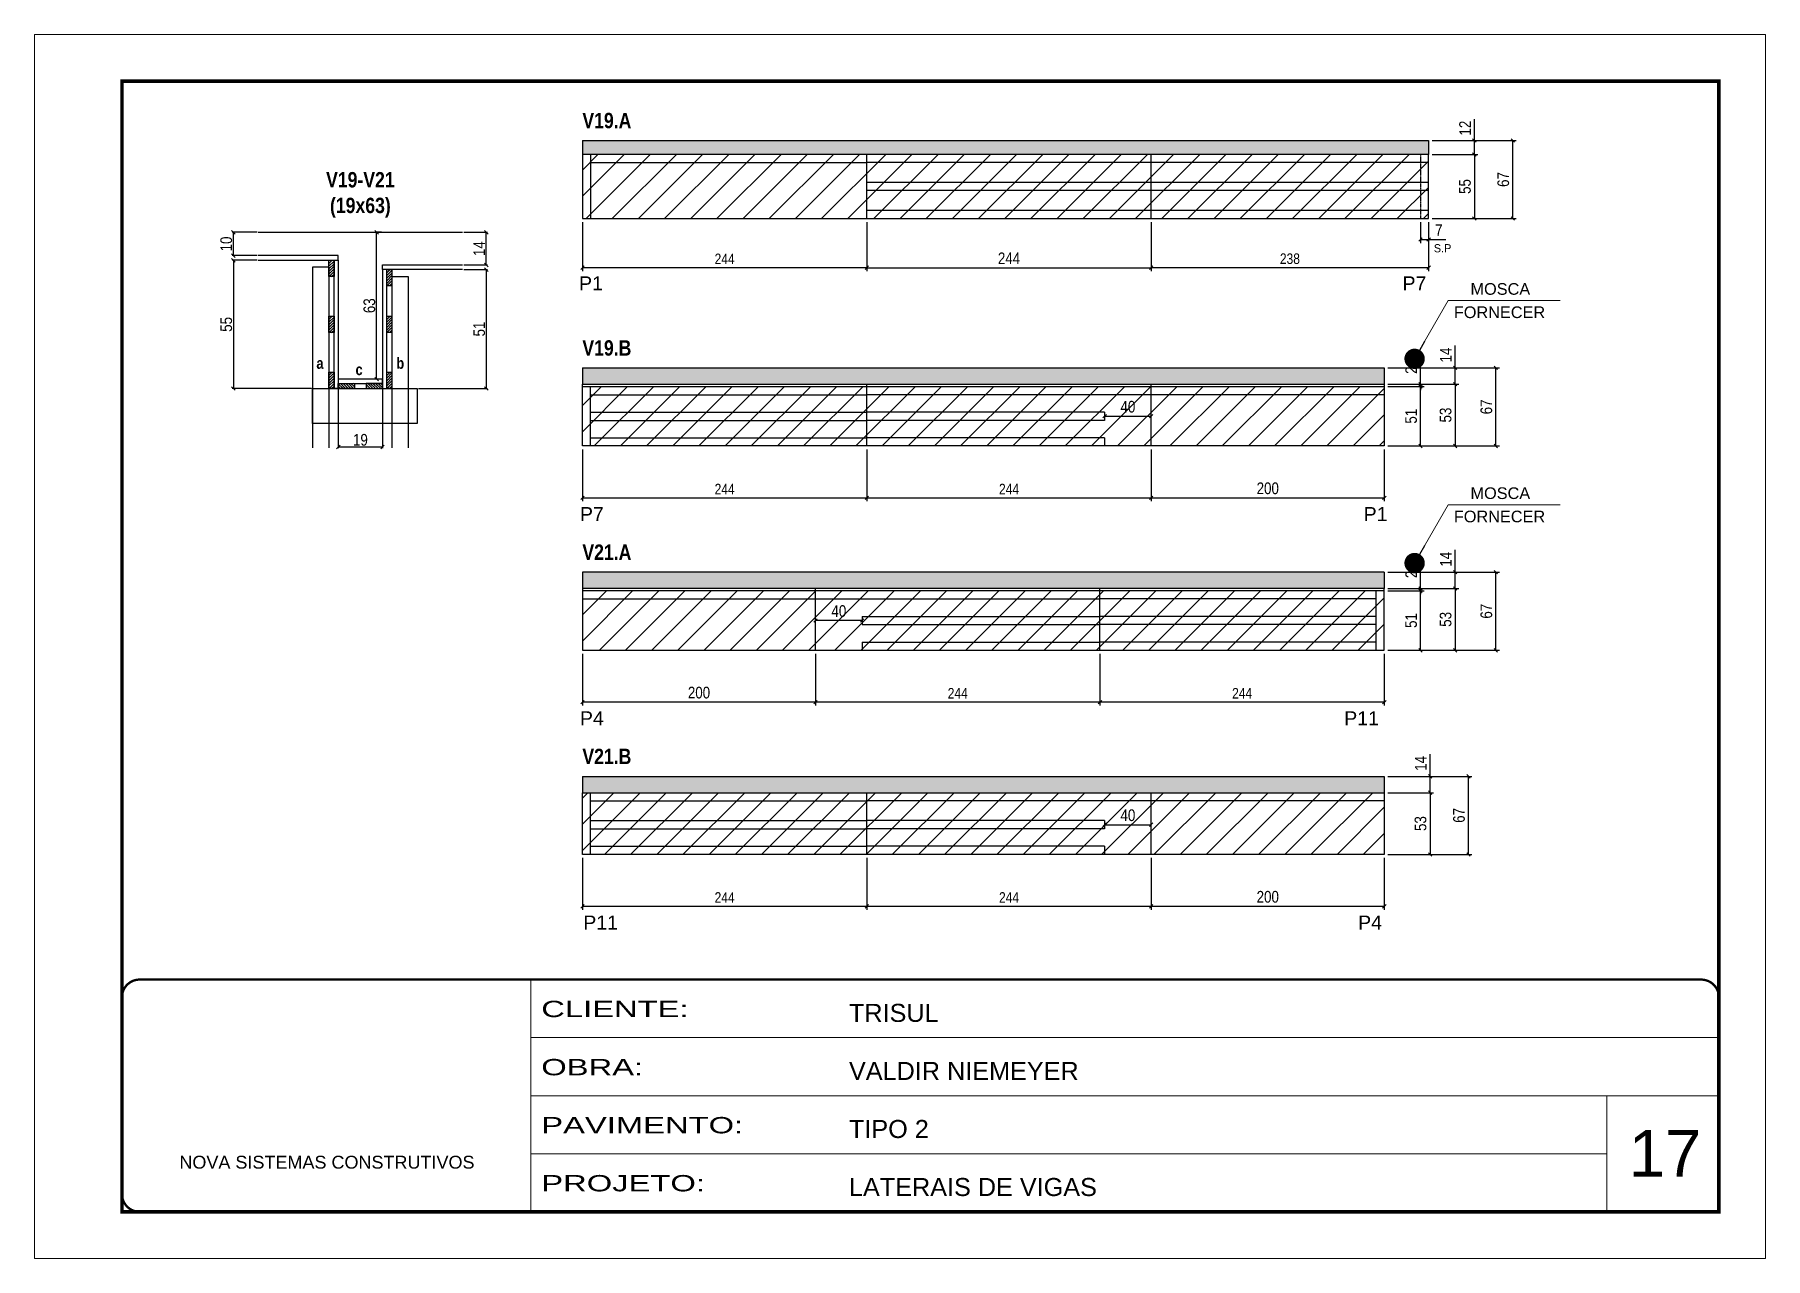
# Model space of a CAD drawing. Extents: x 3330 to 22105, y 1197 to 30204.
# Drawn here: x 12846 to 14331, y 24169 to 25219 of the extents above; entities that cross this region are included whole.
import ezdxf
from ezdxf.enums import TextEntityAlignment as Align

# ---------------------------------------------------------------- set-up
doc = ezdxf.new("R2010")
doc.units = 0
for name, pattern in [('CONTINUO', [0]), ('DASHED', [0.75, 0.5, -0.25]), ('HIDDEN', [0.375, 0.25, -0.125])]:
    doc.linetypes.add(name, pattern=pattern)
for name, color, linetype in [('5', 5, 'Continuous'), ('COTA', 241, 'Continuous'), ('detalhes', 4, 'Continuous'), ('NOMENCLATURA', 7, 'Continuous'), ('Painéis', 200, 'Continuous'), ('SARR_2.2x7', 40, 'Continuous'), ('texto', 7, 'Continuous')]:
    doc.layers.add(name, color=color, linetype=linetype)
for name, color, linetype, lineweight in [('CARIMBO', 255, 'Continuous', 9), ('CONCRETO', 251, 'Continuous', 25), ('Folhas', 255, 'Continuous', 9), ('Hachura', 251, 'Continuous', 9), ('SARRAFO DE PRESSAO', 251, 'DASHED', 9)]:
    doc.layers.add(name, color=color, linetype=linetype, lineweight=lineweight)
doc.styles.add('ARIAL', font='arial.ttf')
doc.styles.add('COTA TECNICA', font='techl___.ttf', dxfattribs={"height": 10})
doc.styles.add('COTA TECNICA 2X', font='techl___.ttf', dxfattribs={"height": 10})
doc.styles.add('COTA TECNICA-50', font='techl___.ttf', dxfattribs={"height": 9})
doc.styles.add('ROMAS860', font='ROMAS860.SHX')
doc.styles.get("Standard").update_dxf_attribs({"font": 'arial.ttf'})
doc.styles.add('TECNICA', font='techb___.ttf', dxfattribs={"height": 10})
doc.styles.add('Tecnologia', font='')
doc.styles.get('Tecnologia').set_extended_font_data('Forgotten Futurist')
doc.dimstyles.new('3x', dxfattribs={"dimtxt": 10, "dimasz": 5, "dimexe": 7, "dimexo": 5, "dimgap": 4, "dimtad": 1, "dimdec": 4, "dimlfac": 0.333333, "dimdsep": 46, "dimtxsty": 'Standard', "dimblk": 'DOT', "dimcen": 0.09, "dimclrd": 1, "dimclre": 1, "dimclrt": 2, "dimadec": 0, "dimazin": 2, "dimtfac": 1, "dimtdec": 4, "dimtmove": 0, "dimatfit": 3, "dimldrblk": 'DOT', "dimfxl": 1, "dimtolj": 1, "dimtzin": 0, "dimlwd": 9, "dimlwe": 9, "dimarcsym": 0})
doc.dimstyles.new('COTA PAINEL-50', dxfattribs={"dimtxt": 9, "dimasz": 3, "dimexe": 3, "dimexo": 3, "dimgap": 3, "dimtad": 1, "dimdec": 1, "dimzin": 12, "dimdsep": 46, "dimtxsty": 'COTA TECNICA-50', "dimblk1": 'OBLIQUE', "dimblk2": 'OBLIQUE', "dimsah": 1, "dimcen": 0.9, "dimclrd": 4, "dimclre": 4, "dimclrt": 240, "dimadec": 1, "dimazin": 3, "dimtfac": 1, "dimtdec": 1, "dimtmove": 0, "dimatfit": 3, "dimfxl": 1, "dimtolj": 1, "dimtzin": 12, "dimarcsym": 0})
doc.dimstyles.new('PAINEL', dxfattribs={"dimtxt": 10, "dimasz": 3, "dimexe": 3, "dimexo": 3, "dimgap": 3, "dimtad": 1, "dimdec": 1, "dimzin": 12, "dimdsep": 46, "dimtxsty": 'COTA TECNICA', "dimblk1": 'OBLIQUE', "dimblk2": 'OBLIQUE', "dimsah": 1, "dimcen": 0.9, "dimclrd": 4, "dimclre": 4, "dimclrt": 240, "dimadec": 1, "dimazin": 3, "dimtfac": 1, "dimtdec": 1, "dimtmove": 0, "dimatfit": 3, "dimfxl": 1, "dimtolj": 1, "dimtzin": 12, "dimarcsym": 0})
doc.dimstyles.new('SECAO', dxfattribs={"dimscale": 0.333333, "dimtxt": 5, "dimasz": 9, "dimexe": 3, "dimexo": 3, "dimgap": 3, "dimtad": 1, "dimdec": 1, "dimlfac": 0.5, "dimzin": 12, "dimdsep": 46, "dimtxsty": 'COTA TECNICA 2X', "dimblk1": 'OBLIQUE', "dimblk2": 'OBLIQUE', "dimsah": 1, "dimcen": 0.9, "dimclrd": 4, "dimclre": 4, "dimclrt": 240, "dimadec": 1, "dimazin": 3, "dimtfac": 1, "dimtdec": 1, "dimtmove": 0, "dimatfit": 3, "dimfxl": 1, "dimtolj": 1, "dimtzin": 12, "dimarcsym": 0})

msp = doc.modelspace()

# ---------------------------------------------------------------- texts
at = {"layer": '5', "linetype": 'Continuous'}
for s, rotation, p in [('P1', 359.99996, (13313.18, 24999.42)), ('P7', 359.99996, (14019.68, 24999.42)), ('P7', 0.00004, (13313.93, 24801.46)), ('P1', 0.00004, (13986.35, 24801.46)), ('P4', 0.00004, (13313.93, 24626.23)), ('P11', 0.00004, (13969.7, 24626.23)), ('P11', 359.99996, (13316.78, 24451)), ('P4', 359.99996, (13981.6, 24451))]:
    msp.add_text(s, height=12, rotation=rotation, dxfattribs=at).set_placement(p)
at = {"layer": 'CARIMBO', "style": 'ARIAL'}
for s, height, p in [('MOSCA', 10, (14078.04, 24995.6)), ('MOSCA', 10, (14078.04, 24820.37)), ('17', 40, (14213.92, 24238.97))]:
    msp.add_text(s, height=height, dxfattribs=at).set_placement(p)
for p in [(14063.75, 24985.6), (14063.75, 24810.37)]:
    msp.add_text('FORNECER', height=10, dxfattribs=at).set_placement(p, align=Align.TOP_LEFT)
at = {"layer": 'detalhes', "style": 'TECNICA'}
for s, p in [('a', (13087.83, 24932.1)), ('c', (13121.38, 24926.67)), ('b', (13156.44, 24932.09))]:
    msp.add_text(s, height=9.6, dxfattribs=at).set_placement(p)
at = {"layer": 'NOMENCLATURA', "style": 'TECNICA'}
for s, p in [('V19.A', (13316.05, 25138.49)), ('V19.B', (13316.05, 24943.38)), ('V21.A', (13316.05, 24768.15)), ('V21.B', (13316.05, 24592.92))]:
    msp.add_text(s, height=13.2, dxfattribs=at).set_placement(p)
at = {"layer": 'NOMENCLATURA', "insert": (13125.56, 25100.9), "char_height": 13.2, "attachment_point": 2, "style": 'TECNICA'}
msp.add_mtext_dynamic_manual_height_columns('V19-V21\\P(19x63)', width=300.2766, gutter_width=1, heights=[0], dxfattribs=at)
at = {"layer": 'texto', "color": 4, "insert": (14054.11, 25035.48), "char_height": 7, "attachment_point": 5, "style": 'ROMAS860'}
msp.add_mtext('S.P', dxfattribs=at)

# ---------------------------------------------------------------- blocks, each defined once
blk = doc.blocks.new('9999999999')
at = {"color": 30, "linetype": 'CONTINUO'}
for p, q in [((98564.6, 34230.2), (98564.6, 34429.4)), ((98564.6, 34379.6), (99584, 34379.6)), ((98564.6, 34329.8), (99488, 34329.8)), ((99584, 34329.8), (99488, 34329.8)), ((99488, 34329.8), (99488, 34230.2)), ((98564.6, 34280), (99488, 34280))]:
    blk.add_line(p, q, dxfattribs=at)
at = {"color": 30, "linetype": 'CONTINUO', "const_width": 2}
blk.add_lwpolyline([(99584, 34230.2), (99584, 34414.4, 0.414214), (99569, 34429.4), (98229, 34429.4, 0.414214), (98214, 34414.4), (98214, 34245.2, 0.414214), (98229, 34230.2), (99584, 34230.2)], format="xyb", dxfattribs=at)
at = {"layer": 'Folhas'}
blk.add_lwpolyline([(98139, 34190.2), (99624, 34190.2), (99624, 35240.2), (98139, 35240.2)], close=True, dxfattribs=at)
at = {"layer": 'Folhas', "color": 30, "const_width": 3}
blk.add_lwpolyline([(98214, 34230.2), (99584, 34230.2), (99584, 35200.2), (98214, 35200.2)], close=True, dxfattribs=at)
at = {"color": 7, "linetype": 'Continuous', "ltscale": 5, "style": 'ARIAL'}
for s, height, p in [('TRISUL', 15.48, (98837.7, 34393.1)), ('VALDIR NIEMEYER', 15.483, (98837.7, 34343.3)), ('TIPO 2', 15.48, (98837.7, 34293.5)), ('NOVA SISTEMAS CONSTRUTIVOS', 11.059, (98263.2, 34267.2)), ('LATERAIS DE VIGAS', 15.483, (98837.7, 34243.7))]:
    blk.add_text(s, height=height, dxfattribs=at).set_placement(p)
at = {"layer": 'Folhas', "color": 7, "style": 'Tecnologia', "width": 1.5}
for s, p in [('CLIENTE:', (98573.7, 34397.2)), ('OBRA:', (98573.7, 34347.3)), ('PAVIMENTO:', (98573.7, 34297.5)), ('PROJETO:', (98573.7, 34247.7))]:
    blk.add_text(s, height=14, dxfattribs=at).set_placement(p)
blk = doc.blocks.new('_Oblique')
at = {"color": 0, "linetype": 'ByBlock', "lineweight": -2}
blk.add_line((-0.5, -0.5), (0.5, 0.5), dxfattribs=at)
blk = doc.blocks.new('*D542')
at = {"layer": 'COTA', "color": 4, "lineweight": -2, "transparency": 16777216}
for p, q in [((13214.3, 25017.2), (13234.6, 25017.2)), ((13233.6, 25017.2), (13233.6, 24915.2)), ((13175.4, 24915.2), (13234.6, 24915.2))]:
    blk.add_line(p, q, dxfattribs=at)
at = {"layer": 'Defpoints', "color": 0, "transparency": 16777216}
for p in [(13213.3, 25017.2), (13174.4, 24915.2, 0), (13233.6, 24915.2)]:
    blk.add_point(p, dxfattribs=at)
at = {"layer": 'COTA', "color": 4, "lineweight": -2, "transparency": 16777216, "xscale": 3, "yscale": 3, "zscale": 3}
for p, rotation in [((13233.6, 25017.2), 90), ((13233.6, 24915.2), 270)]:
    blk.add_blockref('_Oblique', p, dxfattribs=dict(at, rotation=rotation))
at = {"layer": 'COTA', "color": 240, "transparency": 16777216, "insert": (13227.5, 24966.2), "char_height": 10, "attachment_point": 5, "rotation": 90, "style": 'COTA TECNICA 2X'}
blk.add_mtext('\\A1;51', dxfattribs=at)
blk = doc.blocks.new('*D543')
at = {"layer": 'COTA', "color": 4, "lineweight": -2, "transparency": 16777216}
for p, q in [((13214.3, 25049.2), (13234.6, 25049.2)), ((13233.6, 25021.2), (13233.6, 25049.2)), ((13214.3, 25021.2), (13234.6, 25021.2))]:
    blk.add_line(p, q, dxfattribs=at)
at = {"layer": 'Defpoints', "color": 0, "transparency": 16777216}
for p in [(13213.3, 25049.2), (13233.6, 25049.2), (13213.3, 25021.2)]:
    blk.add_point(p, dxfattribs=at)
at = {"layer": 'COTA', "color": 4, "lineweight": -2, "transparency": 16777216, "xscale": 3, "yscale": 3, "zscale": 3}
for p, rotation in [((13233.6, 25049.2), 90), ((13233.6, 25021.2), 270)]:
    blk.add_blockref('_Oblique', p, dxfattribs=dict(at, rotation=rotation))
at = {"layer": 'COTA', "color": 240, "transparency": 16777216, "insert": (13227.5, 25035.2), "char_height": 10, "attachment_point": 5, "rotation": 90, "style": 'COTA TECNICA 2X'}
blk.add_mtext('\\A1;14', dxfattribs=at)
blk = doc.blocks.new('*D544')
at = {"layer": 'COTA', "color": 4, "lineweight": -2, "transparency": 16777216}
for p, q in [((13036.9, 25025.2), (13015.6, 25025.2)), ((13016.6, 25025.2), (13016.6, 24915.2)), ((13083.6, 24915.2), (13015.6, 24915.2))]:
    blk.add_line(p, q, dxfattribs=at)
at = {"layer": 'Defpoints', "color": 0, "transparency": 16777216}
for p in [(13037.9, 25025.2), (13016.6, 24915.2), (13084.6, 24915.2, 0)]:
    blk.add_point(p, dxfattribs=at)
at = {"layer": 'COTA', "color": 4, "lineweight": -2, "transparency": 16777216, "xscale": 3, "yscale": 3, "zscale": 3}
for p, rotation in [((13016.6, 25025.2), 90), ((13016.6, 24915.2), 270)]:
    blk.add_blockref('_Oblique', p, dxfattribs=dict(at, rotation=rotation))
at = {"layer": 'COTA', "color": 240, "transparency": 16777216, "insert": (13010.5, 24970.2), "char_height": 10, "attachment_point": 5, "rotation": 90, "style": 'COTA TECNICA 2X'}
blk.add_mtext('\\A1;55', dxfattribs=at)
blk = doc.blocks.new('*D545')
at = {"layer": 'COTA', "color": 4, "lineweight": -2, "transparency": 16777216}
for p, q in [((13143.6, 25049.2), (13138.5, 25049.2)), ((13139.5, 24923.2), (13139.5, 25049.2)), ((13143.6, 24923.2), (13138.5, 24923.2))]:
    blk.add_line(p, q, dxfattribs=at)
at = {"layer": 'Defpoints', "color": 0, "transparency": 16777216}
for p in [(13139.5, 25049.2), (13144.6, 25049.2), (13144.6, 24923.2)]:
    blk.add_point(p, dxfattribs=at)
at = {"layer": 'COTA', "color": 4, "lineweight": -2, "transparency": 16777216, "xscale": 3, "yscale": 3, "zscale": 3}
for p, rotation in [((13139.5, 25049.2), 90), ((13139.5, 24923.2), 270)]:
    blk.add_blockref('_Oblique', p, dxfattribs=dict(at, rotation=rotation))
at = {"layer": 'COTA', "color": 240, "transparency": 16777216, "insert": (13133.3, 24986.2), "char_height": 10, "attachment_point": 5, "rotation": 90, "style": 'COTA TECNICA 2X'}
blk.add_mtext('\\A1;63', dxfattribs=at)
blk = doc.blocks.new('*D546')
at = {"layer": 'COTA', "color": 4, "lineweight": -2, "transparency": 16777216}
for p, q in [((13036.9, 25049.2), (13015.6, 25049.2)), ((13016.6, 25029.2), (13016.6, 25049.2)), ((13036.9, 25029.2), (13015.6, 25029.2))]:
    blk.add_line(p, q, dxfattribs=at)
at = {"layer": 'Defpoints', "color": 0, "transparency": 16777216}
for p in [(13016.6, 25049.2), (13037.9, 25049.2), (13037.9, 25029.2)]:
    blk.add_point(p, dxfattribs=at)
at = {"layer": 'COTA', "color": 4, "lineweight": -2, "transparency": 16777216, "xscale": 3, "yscale": 3, "zscale": 3}
for p, rotation in [((13016.6, 25049.2), 90), ((13016.6, 25029.2), 270)]:
    blk.add_blockref('_Oblique', p, dxfattribs=dict(at, rotation=rotation))
at = {"layer": 'COTA', "color": 240, "transparency": 16777216, "insert": (13010.5, 25039.2), "char_height": 10, "attachment_point": 5, "rotation": 90, "style": 'COTA TECNICA 2X'}
blk.add_mtext('\\A1;10', dxfattribs=at)
blk = doc.blocks.new('*D547')
at = {"layer": 'COTA', "color": 4, "lineweight": -2, "transparency": 16777216}
for p, q in [((13106.6, 24914.2), (13106.6, 24864)), ((13144.6, 24914.2), (13144.6, 24864)), ((13106.6, 24865), (13144.6, 24865))]:
    blk.add_line(p, q, dxfattribs=at)
at = {"layer": 'Defpoints', "color": 0, "transparency": 16777216}
for p in [(13106.6, 24915.2), (13144.6, 24915.2), (13144.6, 24865)]:
    blk.add_point(p, dxfattribs=at)
at = {"layer": 'COTA', "color": 4, "lineweight": -2, "transparency": 16777216, "xscale": 3, "yscale": 3, "zscale": 3, "rotation": 180}
blk.add_blockref('_Oblique', (13106.6, 24865), dxfattribs=at)
at = {"layer": 'COTA', "color": 4, "lineweight": -2, "transparency": 16777216, "xscale": 3, "yscale": 3, "zscale": 3}
blk.add_blockref('_Oblique', (13144.6, 24865), dxfattribs=at)
at = {"layer": 'COTA', "color": 240, "transparency": 16777216, "insert": (13125.6, 24871.1), "char_height": 10, "attachment_point": 5, "style": 'COTA TECNICA 2X'}
blk.add_mtext('\\A1;19', dxfattribs=at)
blk = doc.blocks.new('*D548')
at = {"layer": 'COTA', "color": 4, "linetype": 'ByBlock', "lineweight": -2, "transparency": 16777216}
for p, q in [((13804.1, 25058), (13804.1, 25015.8)), ((14042.1, 25058), (14042.1, 25015.8)), ((14042.1, 25018.8), (13804.1, 25018.8))]:
    blk.add_line(p, q, dxfattribs=at)
at = {"layer": 'Defpoints', "color": 0, "linetype": 'ByBlock', "transparency": 16777216}
for p in [(13804.1, 25061), (14042.1, 25061), (13804.1, 25018.8)]:
    blk.add_point(p, dxfattribs=at)
at = {"layer": 'COTA', "color": 4, "linetype": 'ByBlock', "lineweight": -2, "transparency": 16777216, "xscale": 3, "yscale": 3, "zscale": 3, "rotation": 180}
blk.add_blockref('_Oblique', (13804.1, 25018.8), dxfattribs=at)
at = {"layer": 'COTA', "color": 4, "linetype": 'ByBlock', "lineweight": -2, "transparency": 16777216, "xscale": 3, "yscale": 3, "zscale": 3}
blk.add_blockref('_Oblique', (14042.1, 25018.8), dxfattribs=at)
at = {"layer": 'COTA', "color": 240, "linetype": 'ByBlock', "transparency": 16777216, "insert": (13923.1, 25026.5), "char_height": 9, "attachment_point": 5, "style": 'COTA TECNICA-50'}
blk.add_mtext('\\A1;238', dxfattribs=at)
blk = doc.blocks.new('*D549')
at = {"layer": 'COTA', "color": 4, "linetype": 'ByBlock', "lineweight": -2, "transparency": 16777216}
for p, q in [((13316.1, 25058), (13316.1, 25015.8)), ((13560.1, 25058), (13560.1, 25015.8)), ((13560.1, 25018.8), (13316.1, 25018.8))]:
    blk.add_line(p, q, dxfattribs=at)
at = {"layer": 'Defpoints', "color": 0, "linetype": 'ByBlock', "transparency": 16777216}
for p in [(13316.1, 25061), (13560.1, 25061), (13316.1, 25018.8)]:
    blk.add_point(p, dxfattribs=at)
at = {"layer": 'COTA', "color": 4, "linetype": 'ByBlock', "lineweight": -2, "transparency": 16777216, "xscale": 3, "yscale": 3, "zscale": 3, "rotation": 180}
blk.add_blockref('_Oblique', (13316.1, 25018.8), dxfattribs=at)
at = {"layer": 'COTA', "color": 4, "linetype": 'ByBlock', "lineweight": -2, "transparency": 16777216, "xscale": 3, "yscale": 3, "zscale": 3}
blk.add_blockref('_Oblique', (13560.1, 25018.8), dxfattribs=at)
at = {"layer": 'COTA', "color": 240, "linetype": 'ByBlock', "transparency": 16777216, "insert": (13438.1, 25026.4), "char_height": 9, "attachment_point": 5, "style": 'COTA TECNICA-50'}
blk.add_mtext('\\A1;244', dxfattribs=at)
blk = doc.blocks.new('*D517')
at = {"layer": 'COTA', "color": 4, "linetype": 'ByBlock', "lineweight": -2, "transparency": 16777216}
for p, q in [((14045.1, 25116), (14084.4, 25116)), ((14081.4, 25116), (14081.4, 25061)), ((14045.1, 25061), (14084.4, 25061))]:
    blk.add_line(p, q, dxfattribs=at)
at = {"layer": 'Defpoints', "color": 0, "linetype": 'ByBlock', "transparency": 16777216}
for p in [(14042.1, 25116), (14042.1, 25061), (14081.4, 25061)]:
    blk.add_point(p, dxfattribs=at)
at = {"layer": 'COTA', "color": 4, "linetype": 'ByBlock', "lineweight": -2, "transparency": 16777216, "xscale": 3, "yscale": 3, "zscale": 3}
for p, rotation in [((14081.4, 25116), 90), ((14081.4, 25061), 270)]:
    blk.add_blockref('_Oblique', p, dxfattribs=dict(at, rotation=rotation))
at = {"layer": 'COTA', "color": 240, "linetype": 'ByBlock', "transparency": 16777216, "insert": (14073.3, 25088.5), "char_height": 10, "attachment_point": 5, "rotation": 90, "style": 'COTA TECNICA'}
blk.add_mtext('\\A1;55', dxfattribs=at)
blk = doc.blocks.new('*D518')
at = {"layer": 'COTA', "color": 4, "linetype": 'ByBlock', "lineweight": -2, "transparency": 16777216}
for p, q in [((14081.4, 25128), (14081.4, 25146.3)), ((14045.1, 25128), (14084.4, 25128)), ((14081.4, 25116), (14081.4, 25128)), ((14045.1, 25116), (14084.4, 25116))]:
    blk.add_line(p, q, dxfattribs=at)
at = {"layer": 'Defpoints', "color": 0, "linetype": 'ByBlock', "transparency": 16777216}
for p in [(14042.1, 25128), (14081.4, 25128), (14042.1, 25116)]:
    blk.add_point(p, dxfattribs=at)
at = {"layer": 'COTA', "color": 4, "linetype": 'ByBlock', "lineweight": -2, "transparency": 16777216, "xscale": 3, "yscale": 3, "zscale": 3}
for p, rotation in [((14081.4, 25128), 90), ((14081.4, 25116), 270)]:
    blk.add_blockref('_Oblique', p, dxfattribs=dict(at, rotation=rotation))
at = {"layer": 'COTA', "color": 240, "linetype": 'ByBlock', "transparency": 16777216, "insert": (14073.4, 25138.6), "char_height": 10, "attachment_point": 5, "rotation": 90, "style": 'COTA TECNICA'}
blk.add_mtext('\\A1;12', dxfattribs=at)
blk = doc.blocks.new('*D519')
at = {"layer": 'COTA', "color": 4, "linetype": 'ByBlock', "lineweight": -2, "transparency": 16777216}
for p, q in [((14045.1, 25128), (14117.3, 25128)), ((14114.3, 25061), (14114.3, 25128)), ((14045.1, 25061), (14117.3, 25061))]:
    blk.add_line(p, q, dxfattribs=at)
at = {"layer": 'Defpoints', "color": 0, "linetype": 'ByBlock', "transparency": 16777216}
for p in [(14042.1, 25128), (14114.3, 25128), (14042.1, 25061)]:
    blk.add_point(p, dxfattribs=at)
at = {"layer": 'COTA', "color": 4, "linetype": 'ByBlock', "lineweight": -2, "transparency": 16777216, "xscale": 3, "yscale": 3, "zscale": 3}
for p, rotation in [((14114.3, 25128), 90), ((14114.3, 25061), 270)]:
    blk.add_blockref('_Oblique', p, dxfattribs=dict(at, rotation=rotation))
at = {"layer": 'COTA', "color": 240, "linetype": 'ByBlock', "transparency": 16777216, "insert": (14106.2, 25094.5), "char_height": 10, "attachment_point": 5, "rotation": 90, "style": 'COTA TECNICA'}
blk.add_mtext('\\A1;67', dxfattribs=at)
blk = doc.blocks.new('*D520')
at = {"layer": 'COTA', "color": 4, "linetype": 'ByBlock', "lineweight": -2, "transparency": 16777216}
for p, q in [((14035.1, 25058), (14035.1, 25040)), ((14042.1, 25058), (14042.1, 25040)), ((14035.1, 25043), (14042.1, 25043)), ((14042.1, 25043), (14056.8, 25043))]:
    blk.add_line(p, q, dxfattribs=at)
at = {"layer": 'Defpoints', "color": 0, "linetype": 'ByBlock', "transparency": 16777216}
for p in [(14035.1, 25061), (14042.1, 25061), (14042.1, 25043)]:
    blk.add_point(p, dxfattribs=at)
at = {"layer": 'COTA', "color": 4, "linetype": 'ByBlock', "lineweight": -2, "transparency": 16777216, "xscale": 3, "yscale": 3, "zscale": 3, "rotation": 180}
blk.add_blockref('_Oblique', (14035.1, 25043), dxfattribs=at)
at = {"layer": 'COTA', "color": 4, "linetype": 'ByBlock', "lineweight": -2, "transparency": 16777216, "xscale": 3, "yscale": 3, "zscale": 3}
blk.add_blockref('_Oblique', (14042.1, 25043), dxfattribs=at)
at = {"layer": 'COTA', "color": 240, "linetype": 'ByBlock', "transparency": 16777216, "insert": (14050.9, 25051.1), "char_height": 10, "attachment_point": 5, "style": 'COTA TECNICA'}
blk.add_mtext('\\A1;7', dxfattribs=at)
blk = doc.blocks.new('*D521')
at = {"layer": 'COTA', "color": 4, "linetype": 'ByBlock', "lineweight": -2, "transparency": 16777216}
for p, q in [((13316.1, 24862.9), (13316.1, 24818.4)), ((13560.1, 24862.9), (13560.1, 24818.4)), ((13316.1, 24821.4), (13560.1, 24821.4))]:
    blk.add_line(p, q, dxfattribs=at)
at = {"layer": 'Defpoints', "color": 0, "linetype": 'ByBlock', "transparency": 16777216}
for p in [(13316.1, 24865.9), (13560.1, 24865.9), (13560.1, 24821.4)]:
    blk.add_point(p, dxfattribs=at)
at = {"layer": 'COTA', "color": 4, "linetype": 'ByBlock', "lineweight": -2, "transparency": 16777216, "xscale": 3, "yscale": 3, "zscale": 3, "rotation": 180}
blk.add_blockref('_Oblique', (13316.1, 24821.4), dxfattribs=at)
at = {"layer": 'COTA', "color": 4, "linetype": 'ByBlock', "lineweight": -2, "transparency": 16777216, "xscale": 3, "yscale": 3, "zscale": 3}
blk.add_blockref('_Oblique', (13560.1, 24821.4), dxfattribs=at)
at = {"layer": 'COTA', "color": 240, "linetype": 'ByBlock', "transparency": 16777216, "insert": (13438.1, 24828.9), "char_height": 9, "attachment_point": 5, "style": 'COTA TECNICA-50'}
blk.add_mtext('\\A1;244', dxfattribs=at)
blk = doc.blocks.new('*D522')
at = {"layer": 'COTA', "color": 4, "linetype": 'ByBlock', "lineweight": -2, "transparency": 16777216}
for p, q in [((13560.1, 24862.9), (13560.1, 24818.4)), ((13804.1, 24862.9), (13804.1, 24818.4)), ((13560.1, 24821.4), (13804.1, 24821.4))]:
    blk.add_line(p, q, dxfattribs=at)
at = {"layer": 'Defpoints', "color": 0, "linetype": 'ByBlock', "transparency": 16777216}
for p in [(13560.1, 24865.9), (13804.1, 24865.9), (13804.1, 24821.4)]:
    blk.add_point(p, dxfattribs=at)
at = {"layer": 'COTA', "color": 4, "linetype": 'ByBlock', "lineweight": -2, "transparency": 16777216, "xscale": 3, "yscale": 3, "zscale": 3, "rotation": 180}
blk.add_blockref('_Oblique', (13560.1, 24821.4), dxfattribs=at)
at = {"layer": 'COTA', "color": 4, "linetype": 'ByBlock', "lineweight": -2, "transparency": 16777216, "xscale": 3, "yscale": 3, "zscale": 3}
blk.add_blockref('_Oblique', (13804.1, 24821.4), dxfattribs=at)
at = {"layer": 'COTA', "color": 240, "linetype": 'ByBlock', "transparency": 16777216, "insert": (13682.1, 24828.9), "char_height": 9, "attachment_point": 5, "style": 'COTA TECNICA-50'}
blk.add_mtext('\\A1;244', dxfattribs=at)
blk = doc.blocks.new('*D523')
at = {"layer": 'COTA', "color": 4, "linetype": 'ByBlock', "lineweight": -2, "transparency": 16777216}
for p, q in [((13316.1, 24512.4), (13316.1, 24467.9)), ((13560.1, 24512.4), (13560.1, 24467.9)), ((13316.1, 24470.9), (13560.1, 24470.9))]:
    blk.add_line(p, q, dxfattribs=at)
at = {"layer": 'Defpoints', "color": 0, "linetype": 'ByBlock', "transparency": 16777216}
for p in [(13316.1, 24515.4), (13560.1, 24515.4), (13560.1, 24470.9)]:
    blk.add_point(p, dxfattribs=at)
at = {"layer": 'COTA', "color": 4, "linetype": 'ByBlock', "lineweight": -2, "transparency": 16777216, "xscale": 3, "yscale": 3, "zscale": 3, "rotation": 180}
blk.add_blockref('_Oblique', (13316.1, 24470.9), dxfattribs=at)
at = {"layer": 'COTA', "color": 4, "linetype": 'ByBlock', "lineweight": -2, "transparency": 16777216, "xscale": 3, "yscale": 3, "zscale": 3}
blk.add_blockref('_Oblique', (13560.1, 24470.9), dxfattribs=at)
at = {"layer": 'COTA', "color": 240, "linetype": 'ByBlock', "transparency": 16777216, "insert": (13438.1, 24478.5), "char_height": 9, "attachment_point": 5, "style": 'COTA TECNICA-50'}
blk.add_mtext('\\A1;244', dxfattribs=at)
blk = doc.blocks.new('*D524')
at = {"layer": 'COTA', "color": 4, "linetype": 'ByBlock', "lineweight": -2, "transparency": 16777216}
for p, q in [((13560.1, 24512.4), (13560.1, 24467.9)), ((13804.1, 24512.4), (13804.1, 24467.9)), ((13560.1, 24470.9), (13804.1, 24470.9))]:
    blk.add_line(p, q, dxfattribs=at)
at = {"layer": 'Defpoints', "color": 0, "linetype": 'ByBlock', "transparency": 16777216}
for p in [(13560.1, 24515.4), (13804.1, 24515.4), (13804.1, 24470.9)]:
    blk.add_point(p, dxfattribs=at)
at = {"layer": 'COTA', "color": 4, "linetype": 'ByBlock', "lineweight": -2, "transparency": 16777216, "xscale": 3, "yscale": 3, "zscale": 3, "rotation": 180}
blk.add_blockref('_Oblique', (13560.1, 24470.9), dxfattribs=at)
at = {"layer": 'COTA', "color": 4, "linetype": 'ByBlock', "lineweight": -2, "transparency": 16777216, "xscale": 3, "yscale": 3, "zscale": 3}
blk.add_blockref('_Oblique', (13804.1, 24470.9), dxfattribs=at)
at = {"layer": 'COTA', "color": 240, "linetype": 'ByBlock', "transparency": 16777216, "insert": (13682.1, 24478.5), "char_height": 9, "attachment_point": 5, "style": 'COTA TECNICA-50'}
blk.add_mtext('\\A1;244', dxfattribs=at)
blk = doc.blocks.new('*D525')
at = {"layer": 'COTA', "color": 4, "linetype": 'ByBlock', "lineweight": -2, "transparency": 16777216}
for p, q in [((14007.1, 24568.4), (14046.4, 24568.4)), ((14043.4, 24568.4), (14043.4, 24515.4)), ((14007.1, 24515.4), (14046.4, 24515.4))]:
    blk.add_line(p, q, dxfattribs=at)
at = {"layer": 'Defpoints', "color": 0, "linetype": 'ByBlock', "transparency": 16777216}
for p in [(14004.1, 24568.4), (14004.1, 24515.4), (14043.4, 24515.4)]:
    blk.add_point(p, dxfattribs=at)
at = {"layer": 'COTA', "color": 4, "linetype": 'ByBlock', "lineweight": -2, "transparency": 16777216, "xscale": 3, "yscale": 3, "zscale": 3}
for p, rotation in [((14043.4, 24568.4), 90), ((14043.4, 24515.4), 270)]:
    blk.add_blockref('_Oblique', p, dxfattribs=dict(at, rotation=rotation))
at = {"layer": 'COTA', "color": 240, "linetype": 'ByBlock', "transparency": 16777216, "insert": (14035.2, 24541.9), "char_height": 10, "attachment_point": 5, "rotation": 90, "style": 'COTA TECNICA'}
blk.add_mtext('\\A1;53', dxfattribs=at)
blk = doc.blocks.new('*D526')
at = {"layer": 'COTA', "color": 4, "linetype": 'ByBlock', "lineweight": -2, "transparency": 16777216}
for p, q in [((14043.4, 24582.4), (14043.4, 24601.5)), ((14007.1, 24582.4), (14046.4, 24582.4)), ((14043.4, 24568.4), (14043.4, 24582.4)), ((14007.1, 24568.4), (14046.4, 24568.4))]:
    blk.add_line(p, q, dxfattribs=at)
at = {"layer": 'Defpoints', "color": 0, "linetype": 'ByBlock', "transparency": 16777216}
for p in [(14004.1, 24582.4), (14043.4, 24582.4), (14004.1, 24568.4)]:
    blk.add_point(p, dxfattribs=at)
at = {"layer": 'COTA', "color": 4, "linetype": 'ByBlock', "lineweight": -2, "transparency": 16777216, "xscale": 3, "yscale": 3, "zscale": 3}
for p, rotation in [((14043.4, 24582.4), 90), ((14043.4, 24568.4), 270)]:
    blk.add_blockref('_Oblique', p, dxfattribs=dict(at, rotation=rotation))
at = {"layer": 'COTA', "color": 240, "linetype": 'ByBlock', "transparency": 16777216, "insert": (14035.4, 24593.5), "char_height": 10, "attachment_point": 5, "rotation": 90, "style": 'COTA TECNICA'}
blk.add_mtext('\\A1;14', dxfattribs=at)
blk = doc.blocks.new('*D527')
at = {"layer": 'COTA', "color": 4, "linetype": 'ByBlock', "lineweight": -2, "transparency": 16777216}
for p, q in [((14007.1, 24582.4), (14079.3, 24582.4)), ((14076.3, 24515.4), (14076.3, 24582.4)), ((14007.1, 24515.4), (14079.3, 24515.4))]:
    blk.add_line(p, q, dxfattribs=at)
at = {"layer": 'Defpoints', "color": 0, "linetype": 'ByBlock', "transparency": 16777216}
for p in [(14004.1, 24582.4), (14076.3, 24582.4), (14004.1, 24515.4)]:
    blk.add_point(p, dxfattribs=at)
at = {"layer": 'COTA', "color": 4, "linetype": 'ByBlock', "lineweight": -2, "transparency": 16777216, "xscale": 3, "yscale": 3, "zscale": 3}
for p, rotation in [((14076.3, 24582.4), 90), ((14076.3, 24515.4), 270)]:
    blk.add_blockref('_Oblique', p, dxfattribs=dict(at, rotation=rotation))
at = {"layer": 'COTA', "color": 240, "linetype": 'ByBlock', "transparency": 16777216, "insert": (14068.2, 24548.9), "char_height": 10, "attachment_point": 5, "rotation": 90, "style": 'COTA TECNICA'}
blk.add_mtext('\\A1;67', dxfattribs=at)
blk = doc.blocks.new('*D579')
at = {"layer": 'COTA', "color": 4, "linetype": 'ByBlock', "lineweight": -2, "transparency": 16777216}
for p, q in [((14064.9, 24932.9), (14064.9, 24952)), ((14007.1, 24932.9), (14067.9, 24932.9)), ((14007.1, 24918.9), (14067.9, 24918.9)), ((14064.9, 24918.9), (14064.9, 24932.9))]:
    blk.add_line(p, q, dxfattribs=at)
at = {"layer": 'Defpoints', "color": 0, "linetype": 'ByBlock', "transparency": 16777216}
for p in [(14004.1, 24932.9), (14004.1, 24918.9), (14064.9, 24932.9)]:
    blk.add_point(p, dxfattribs=at)
at = {"layer": 'COTA', "color": 4, "linetype": 'ByBlock', "lineweight": -2, "transparency": 16777216, "xscale": 3, "yscale": 3, "zscale": 3}
for p, rotation in [((14064.9, 24932.9), 90), ((14064.9, 24918.9), 270)]:
    blk.add_blockref('_Oblique', p, dxfattribs=dict(at, rotation=rotation))
at = {"layer": 'COTA', "color": 240, "linetype": 'ByBlock', "transparency": 16777216, "insert": (14056.9, 24943.9), "char_height": 10, "attachment_point": 5, "rotation": 90, "style": 'COTA TECNICA'}
blk.add_mtext('\\A1;14', dxfattribs=at)
blk = doc.blocks.new('*D580')
at = {"layer": 'COTA', "color": 4, "linetype": 'ByBlock', "lineweight": -2, "transparency": 16777216}
for p, q in [((14007.1, 24918.9), (14067.9, 24918.9)), ((14064.9, 24918.9), (14064.9, 24865.9)), ((14007.1, 24865.9), (14067.9, 24865.9))]:
    blk.add_line(p, q, dxfattribs=at)
at = {"layer": 'Defpoints', "color": 0, "linetype": 'ByBlock', "transparency": 16777216}
for p in [(14004.1, 24918.9), (14004.1, 24865.9), (14064.9, 24865.9)]:
    blk.add_point(p, dxfattribs=at)
at = {"layer": 'COTA', "color": 4, "linetype": 'ByBlock', "lineweight": -2, "transparency": 16777216, "xscale": 3, "yscale": 3, "zscale": 3}
for p, rotation in [((14064.9, 24918.9), 90), ((14064.9, 24865.9), 270)]:
    blk.add_blockref('_Oblique', p, dxfattribs=dict(at, rotation=rotation))
at = {"layer": 'COTA', "color": 240, "linetype": 'ByBlock', "transparency": 16777216, "insert": (14056.7, 24892.4), "char_height": 10, "attachment_point": 5, "rotation": 90, "style": 'COTA TECNICA'}
blk.add_mtext('\\A1;53', dxfattribs=at)
blk = doc.blocks.new('*D581')
at = {"layer": 'COTA', "color": 4, "linetype": 'ByBlock', "lineweight": -2, "transparency": 16777216}
for p, q in [((14007.1, 24932.9), (14102.8, 24932.9)), ((14099.8, 24865.9), (14099.8, 24932.9)), ((14007.1, 24865.9), (14102.8, 24865.9))]:
    blk.add_line(p, q, dxfattribs=at)
at = {"layer": 'Defpoints', "color": 0, "linetype": 'ByBlock', "transparency": 16777216}
for p in [(14004.1, 24932.9), (14099.8, 24932.9), (14004.1, 24865.9)]:
    blk.add_point(p, dxfattribs=at)
at = {"layer": 'COTA', "color": 4, "linetype": 'ByBlock', "lineweight": -2, "transparency": 16777216, "xscale": 3, "yscale": 3, "zscale": 3}
for p, rotation in [((14099.8, 24932.9), 90), ((14099.8, 24865.9), 270)]:
    blk.add_blockref('_Oblique', p, dxfattribs=dict(at, rotation=rotation))
at = {"layer": 'COTA', "color": 240, "linetype": 'ByBlock', "transparency": 16777216, "insert": (14091.7, 24899.4), "char_height": 10, "attachment_point": 5, "rotation": 90, "style": 'COTA TECNICA'}
blk.add_mtext('\\A1;67', dxfattribs=at)
blk = doc.blocks.new('*D582')
at = {"layer": 'COTA', "color": 4, "linetype": 'ByBlock', "lineweight": -2, "transparency": 16777216}
for p, q in [((14007.1, 24916.9), (14038.2, 24916.9)), ((14035.2, 24865.9), (14035.2, 24916.9)), ((14007.1, 24865.9), (14038.2, 24865.9))]:
    blk.add_line(p, q, dxfattribs=at)
at = {"layer": 'Defpoints', "color": 0, "linetype": 'ByBlock', "transparency": 16777216}
for p in [(14004.1, 24916.9), (14035.2, 24916.9), (14004.1, 24865.9)]:
    blk.add_point(p, dxfattribs=at)
at = {"layer": 'COTA', "color": 4, "linetype": 'ByBlock', "lineweight": -2, "transparency": 16777216, "xscale": 3, "yscale": 3, "zscale": 3}
for p, rotation in [((14035.2, 24916.9), 90), ((14035.2, 24865.9), 270)]:
    blk.add_blockref('_Oblique', p, dxfattribs=dict(at, rotation=rotation))
at = {"layer": 'COTA', "color": 240, "linetype": 'ByBlock', "transparency": 16777216, "insert": (14027.1, 24891.4), "char_height": 10, "attachment_point": 5, "rotation": 90, "style": 'COTA TECNICA'}
blk.add_mtext('\\A1;51', dxfattribs=at)
blk = doc.blocks.new('*D583')
at = {"layer": 'COTA', "color": 4, "linetype": 'ByBlock', "lineweight": -2, "transparency": 16777216}
for p, q in [((14035.2, 24918.9), (14035.2, 24937)), ((14007.1, 24918.9), (14038.2, 24918.9)), ((14035.2, 24916.9), (14035.2, 24918.9)), ((14007.1, 24916.9), (14038.2, 24916.9)), ((14035.2, 24916.9), (14035.2, 24913.9))]:
    blk.add_line(p, q, dxfattribs=at)
at = {"layer": 'Defpoints', "color": 0, "linetype": 'ByBlock', "transparency": 16777216}
for p in [(14004.1, 24918.9), (14035.2, 24918.9), (14004.1, 24916.9)]:
    blk.add_point(p, dxfattribs=at)
at = {"layer": 'COTA', "color": 4, "linetype": 'ByBlock', "lineweight": -2, "transparency": 16777216, "xscale": 3, "yscale": 3, "zscale": 3}
for p, rotation in [((14035.2, 24918.9), 270), ((14035.2, 24916.9), 90)]:
    blk.add_blockref('_Oblique', p, dxfattribs=dict(at, rotation=rotation))
at = {"layer": 'COTA', "color": 240, "linetype": 'ByBlock', "transparency": 16777216, "insert": (14027.2, 24930.9), "char_height": 10, "attachment_point": 5, "rotation": 90, "style": 'COTA TECNICA'}
blk.add_mtext('\\A1;2', dxfattribs=at)
blk = doc.blocks.new('*D405')
at = {"layer": 'COTA', "color": 4, "linetype": 'ByBlock', "lineweight": -2, "transparency": 16777216}
for p, q in [((13560.1, 25058), (13560.1, 25015.8)), ((13804.1, 25058), (13804.1, 25015.8)), ((13560.1, 25018.8), (13804.1, 25018.8))]:
    blk.add_line(p, q, dxfattribs=at)
at = {"layer": 'Defpoints', "color": 0, "linetype": 'ByBlock', "transparency": 16777216}
for p in [(13560.1, 25061), (13804.1, 25061), (13804.1, 25018.8)]:
    blk.add_point(p, dxfattribs=at)
at = {"layer": 'COTA', "color": 4, "linetype": 'ByBlock', "lineweight": -2, "transparency": 16777216, "xscale": 3, "yscale": 3, "zscale": 3, "rotation": 180}
blk.add_blockref('_Oblique', (13560.1, 25018.8), dxfattribs=at)
at = {"layer": 'COTA', "color": 4, "linetype": 'ByBlock', "lineweight": -2, "transparency": 16777216, "xscale": 3, "yscale": 3, "zscale": 3}
blk.add_blockref('_Oblique', (13804.1, 25018.8), dxfattribs=at)
at = {"layer": 'COTA', "color": 240, "linetype": 'ByBlock', "transparency": 16777216, "insert": (13682.1, 25026.9), "char_height": 10, "attachment_point": 5, "style": 'COTA TECNICA'}
blk.add_mtext('\\A1;244', dxfattribs=at)
blk = doc.blocks.new('*D406')
at = {"layer": 'COTA', "color": 4, "linetype": 'ByBlock', "lineweight": -2, "transparency": 16777216}
blk.add_line((13764.1, 24891.4), (13804.1, 24891.4), dxfattribs=at)
at = {"layer": 'Defpoints', "color": 0, "linetype": 'ByBlock', "transparency": 16777216}
for p in [(13764.1, 24891.4), (13804.1, 24891.4), (13804.1, 24891.4)]:
    blk.add_point(p, dxfattribs=at)
at = {"layer": 'COTA', "color": 4, "linetype": 'ByBlock', "lineweight": -2, "transparency": 16777216, "xscale": 3, "yscale": 3, "zscale": 3, "rotation": 180}
blk.add_blockref('_Oblique', (13764.1, 24891.4), dxfattribs=at)
at = {"layer": 'COTA', "color": 4, "linetype": 'ByBlock', "lineweight": -2, "transparency": 16777216, "xscale": 3, "yscale": 3, "zscale": 3}
blk.add_blockref('_Oblique', (13804.1, 24891.4), dxfattribs=at)
at = {"layer": 'COTA', "color": 240, "linetype": 'ByBlock', "transparency": 16777216, "insert": (13784.1, 24899.5), "char_height": 10, "attachment_point": 5, "style": 'COTA TECNICA'}
blk.add_mtext('\\A1;40', dxfattribs=at)
blk = doc.blocks.new('*D407')
at = {"layer": 'COTA', "color": 4, "linetype": 'ByBlock', "lineweight": -2, "transparency": 16777216}
for p, q in [((13804.1, 24862.9), (13804.1, 24818.4)), ((14004.1, 24862.9), (14004.1, 24818.4)), ((13804.1, 24821.4), (14004.1, 24821.4))]:
    blk.add_line(p, q, dxfattribs=at)
at = {"layer": 'Defpoints', "color": 0, "linetype": 'ByBlock', "transparency": 16777216}
for p in [(13804.1, 24865.9), (14004.1, 24865.9), (14004.1, 24821.4)]:
    blk.add_point(p, dxfattribs=at)
at = {"layer": 'COTA', "color": 4, "linetype": 'ByBlock', "lineweight": -2, "transparency": 16777216, "xscale": 3, "yscale": 3, "zscale": 3, "rotation": 180}
blk.add_blockref('_Oblique', (13804.1, 24821.4), dxfattribs=at)
at = {"layer": 'COTA', "color": 4, "linetype": 'ByBlock', "lineweight": -2, "transparency": 16777216, "xscale": 3, "yscale": 3, "zscale": 3}
blk.add_blockref('_Oblique', (14004.1, 24821.4), dxfattribs=at)
at = {"layer": 'COTA', "color": 240, "linetype": 'ByBlock', "transparency": 16777216, "insert": (13904.1, 24829.5), "char_height": 10, "attachment_point": 5, "style": 'COTA TECNICA'}
blk.add_mtext('\\A1;200', dxfattribs=at)
blk = doc.blocks.new('*D408')
at = {"layer": 'COTA', "color": 4, "linetype": 'ByBlock', "lineweight": -2, "transparency": 16777216}
for p, q in [((13760.1, 24687.6), (13760.1, 24643.1)), ((14004.1, 24687.6), (14004.1, 24643.1)), ((14004.1, 24646.1), (13760.1, 24646.1))]:
    blk.add_line(p, q, dxfattribs=at)
at = {"layer": 'Defpoints', "color": 0, "linetype": 'ByBlock', "transparency": 16777216}
for p in [(13760.1, 24690.6), (14004.1, 24690.6), (13760.1, 24646.1)]:
    blk.add_point(p, dxfattribs=at)
at = {"layer": 'COTA', "color": 4, "linetype": 'ByBlock', "lineweight": -2, "transparency": 16777216, "xscale": 3, "yscale": 3, "zscale": 3, "rotation": 180}
blk.add_blockref('_Oblique', (13760.1, 24646.1), dxfattribs=at)
at = {"layer": 'COTA', "color": 4, "linetype": 'ByBlock', "lineweight": -2, "transparency": 16777216, "xscale": 3, "yscale": 3, "zscale": 3}
blk.add_blockref('_Oblique', (14004.1, 24646.1), dxfattribs=at)
at = {"layer": 'COTA', "color": 240, "linetype": 'ByBlock', "transparency": 16777216, "insert": (13882.1, 24653.7), "char_height": 9, "attachment_point": 5, "style": 'COTA TECNICA-50'}
blk.add_mtext('\\A1;244', dxfattribs=at)
blk = doc.blocks.new('*D409')
at = {"layer": 'COTA', "color": 4, "linetype": 'ByBlock', "lineweight": -2, "transparency": 16777216}
for p, q in [((13516.1, 24687.6), (13516.1, 24643.1)), ((13760.1, 24687.6), (13760.1, 24643.1)), ((13760.1, 24646.1), (13516.1, 24646.1))]:
    blk.add_line(p, q, dxfattribs=at)
at = {"layer": 'Defpoints', "color": 0, "linetype": 'ByBlock', "transparency": 16777216}
for p in [(13516.1, 24690.6), (13760.1, 24690.6), (13516.1, 24646.1)]:
    blk.add_point(p, dxfattribs=at)
at = {"layer": 'COTA', "color": 4, "linetype": 'ByBlock', "lineweight": -2, "transparency": 16777216, "xscale": 3, "yscale": 3, "zscale": 3, "rotation": 180}
blk.add_blockref('_Oblique', (13516.1, 24646.1), dxfattribs=at)
at = {"layer": 'COTA', "color": 4, "linetype": 'ByBlock', "lineweight": -2, "transparency": 16777216, "xscale": 3, "yscale": 3, "zscale": 3}
blk.add_blockref('_Oblique', (13760.1, 24646.1), dxfattribs=at)
at = {"layer": 'COTA', "color": 240, "linetype": 'ByBlock', "transparency": 16777216, "insert": (13638.1, 24653.7), "char_height": 9, "attachment_point": 5, "style": 'COTA TECNICA-50'}
blk.add_mtext('\\A1;244', dxfattribs=at)
blk = doc.blocks.new('*D410')
at = {"layer": 'COTA', "color": 4, "linetype": 'ByBlock', "lineweight": -2, "transparency": 16777216}
blk.add_line((13556.1, 24716.1), (13516.1, 24716.1), dxfattribs=at)
at = {"layer": 'Defpoints', "color": 0, "linetype": 'ByBlock', "transparency": 16777216}
for p in [(13516.1, 24716.1), (13516.1, 24716.1), (13556.1, 24716.1)]:
    blk.add_point(p, dxfattribs=at)
at = {"layer": 'COTA', "color": 4, "linetype": 'ByBlock', "lineweight": -2, "transparency": 16777216, "xscale": 3, "yscale": 3, "zscale": 3, "rotation": 180}
blk.add_blockref('_Oblique', (13516.1, 24716.1), dxfattribs=at)
at = {"layer": 'COTA', "color": 4, "linetype": 'ByBlock', "lineweight": -2, "transparency": 16777216, "xscale": 3, "yscale": 3, "zscale": 3}
blk.add_blockref('_Oblique', (13556.1, 24716.1), dxfattribs=at)
at = {"layer": 'COTA', "color": 240, "linetype": 'ByBlock', "transparency": 16777216, "insert": (13536.1, 24724.2), "char_height": 10, "attachment_point": 5, "style": 'COTA TECNICA'}
blk.add_mtext('\\A1;40', dxfattribs=at)
blk = doc.blocks.new('*D411')
at = {"layer": 'COTA', "color": 4, "linetype": 'ByBlock', "lineweight": -2, "transparency": 16777216}
for p, q in [((13316.1, 24687.6), (13316.1, 24643.1)), ((13516.1, 24687.6), (13516.1, 24643.1)), ((13516.1, 24646.1), (13316.1, 24646.1))]:
    blk.add_line(p, q, dxfattribs=at)
at = {"layer": 'Defpoints', "color": 0, "linetype": 'ByBlock', "transparency": 16777216}
for p in [(13316.1, 24690.6), (13516.1, 24690.6), (13316.1, 24646.1)]:
    blk.add_point(p, dxfattribs=at)
at = {"layer": 'COTA', "color": 4, "linetype": 'ByBlock', "lineweight": -2, "transparency": 16777216, "xscale": 3, "yscale": 3, "zscale": 3, "rotation": 180}
blk.add_blockref('_Oblique', (13316.1, 24646.1), dxfattribs=at)
at = {"layer": 'COTA', "color": 4, "linetype": 'ByBlock', "lineweight": -2, "transparency": 16777216, "xscale": 3, "yscale": 3, "zscale": 3}
blk.add_blockref('_Oblique', (13516.1, 24646.1), dxfattribs=at)
at = {"layer": 'COTA', "color": 240, "linetype": 'ByBlock', "transparency": 16777216, "insert": (13416.1, 24654.2), "char_height": 10, "attachment_point": 5, "style": 'COTA TECNICA'}
blk.add_mtext('\\A1;200', dxfattribs=at)
blk = doc.blocks.new('*D412')
at = {"layer": 'COTA', "color": 4, "linetype": 'ByBlock', "lineweight": -2, "transparency": 16777216}
for p, q in [((14064.9, 24757.6), (14064.9, 24776.7)), ((14007.1, 24757.6), (14067.9, 24757.6)), ((14064.9, 24743.6), (14064.9, 24757.6)), ((14007.1, 24743.6), (14067.9, 24743.6))]:
    blk.add_line(p, q, dxfattribs=at)
at = {"layer": 'Defpoints', "color": 0, "linetype": 'ByBlock', "transparency": 16777216}
for p in [(14004.1, 24757.6), (14064.9, 24757.6), (14004.1, 24743.6)]:
    blk.add_point(p, dxfattribs=at)
at = {"layer": 'COTA', "color": 4, "linetype": 'ByBlock', "lineweight": -2, "transparency": 16777216, "xscale": 3, "yscale": 3, "zscale": 3}
for p, rotation in [((14064.9, 24757.6), 90), ((14064.9, 24743.6), 270)]:
    blk.add_blockref('_Oblique', p, dxfattribs=dict(at, rotation=rotation))
at = {"layer": 'COTA', "color": 240, "linetype": 'ByBlock', "transparency": 16777216, "insert": (14056.9, 24768.7), "char_height": 10, "attachment_point": 5, "rotation": 90, "style": 'COTA TECNICA'}
blk.add_mtext('\\A1;14', dxfattribs=at)
blk = doc.blocks.new('*D413')
at = {"layer": 'COTA', "color": 4, "linetype": 'ByBlock', "lineweight": -2, "transparency": 16777216}
for p, q in [((14007.1, 24743.6), (14067.9, 24743.6)), ((14064.9, 24743.6), (14064.9, 24690.6)), ((14007.1, 24690.6), (14067.9, 24690.6))]:
    blk.add_line(p, q, dxfattribs=at)
at = {"layer": 'Defpoints', "color": 0, "linetype": 'ByBlock', "transparency": 16777216}
for p in [(14004.1, 24743.6), (14004.1, 24690.6), (14064.9, 24690.6)]:
    blk.add_point(p, dxfattribs=at)
at = {"layer": 'COTA', "color": 4, "linetype": 'ByBlock', "lineweight": -2, "transparency": 16777216, "xscale": 3, "yscale": 3, "zscale": 3}
for p, rotation in [((14064.9, 24743.6), 90), ((14064.9, 24690.6), 270)]:
    blk.add_blockref('_Oblique', p, dxfattribs=dict(at, rotation=rotation))
at = {"layer": 'COTA', "color": 240, "linetype": 'ByBlock', "transparency": 16777216, "insert": (14056.7, 24717.1), "char_height": 10, "attachment_point": 5, "rotation": 90, "style": 'COTA TECNICA'}
blk.add_mtext('\\A1;53', dxfattribs=at)
blk = doc.blocks.new('*D414')
at = {"layer": 'COTA', "color": 4, "linetype": 'ByBlock', "lineweight": -2, "transparency": 16777216}
for p, q in [((14007.1, 24757.6), (14102.8, 24757.6)), ((14099.8, 24690.6), (14099.8, 24757.6)), ((14007.1, 24690.6), (14102.8, 24690.6))]:
    blk.add_line(p, q, dxfattribs=at)
at = {"layer": 'Defpoints', "color": 0, "linetype": 'ByBlock', "transparency": 16777216}
for p in [(14004.1, 24757.6), (14099.8, 24757.6), (14004.1, 24690.6)]:
    blk.add_point(p, dxfattribs=at)
at = {"layer": 'COTA', "color": 4, "linetype": 'ByBlock', "lineweight": -2, "transparency": 16777216, "xscale": 3, "yscale": 3, "zscale": 3}
for p, rotation in [((14099.8, 24757.6), 90), ((14099.8, 24690.6), 270)]:
    blk.add_blockref('_Oblique', p, dxfattribs=dict(at, rotation=rotation))
at = {"layer": 'COTA', "color": 240, "linetype": 'ByBlock', "transparency": 16777216, "insert": (14091.7, 24724.1), "char_height": 10, "attachment_point": 5, "rotation": 90, "style": 'COTA TECNICA'}
blk.add_mtext('\\A1;67', dxfattribs=at)
blk = doc.blocks.new('*D415')
at = {"layer": 'COTA', "color": 4, "linetype": 'ByBlock', "lineweight": -2, "transparency": 16777216}
for p, q in [((14007.1, 24741.6), (14038.2, 24741.6)), ((14035.2, 24690.6), (14035.2, 24741.6)), ((14007.1, 24690.6), (14038.2, 24690.6))]:
    blk.add_line(p, q, dxfattribs=at)
at = {"layer": 'Defpoints', "color": 0, "linetype": 'ByBlock', "transparency": 16777216}
for p in [(14004.1, 24741.6), (14035.2, 24741.6), (14004.1, 24690.6)]:
    blk.add_point(p, dxfattribs=at)
at = {"layer": 'COTA', "color": 4, "linetype": 'ByBlock', "lineweight": -2, "transparency": 16777216, "xscale": 3, "yscale": 3, "zscale": 3}
for p, rotation in [((14035.2, 24741.6), 90), ((14035.2, 24690.6), 270)]:
    blk.add_blockref('_Oblique', p, dxfattribs=dict(at, rotation=rotation))
at = {"layer": 'COTA', "color": 240, "linetype": 'ByBlock', "transparency": 16777216, "insert": (14027.1, 24716.1), "char_height": 10, "attachment_point": 5, "rotation": 90, "style": 'COTA TECNICA'}
blk.add_mtext('\\A1;51', dxfattribs=at)
blk = doc.blocks.new('*D416')
at = {"layer": 'COTA', "color": 4, "linetype": 'ByBlock', "lineweight": -2, "transparency": 16777216}
for p, q in [((14035.2, 24743.6), (14035.2, 24761.7)), ((14007.1, 24743.6), (14038.2, 24743.6)), ((14007.1, 24741.6), (14038.2, 24741.6)), ((14035.2, 24741.6), (14035.2, 24743.6)), ((14035.2, 24741.6), (14035.2, 24738.6))]:
    blk.add_line(p, q, dxfattribs=at)
at = {"layer": 'Defpoints', "color": 0, "linetype": 'ByBlock', "transparency": 16777216}
for p in [(14004.1, 24743.6), (14004.1, 24741.6), (14035.2, 24743.6)]:
    blk.add_point(p, dxfattribs=at)
at = {"layer": 'COTA', "color": 4, "linetype": 'ByBlock', "lineweight": -2, "transparency": 16777216, "xscale": 3, "yscale": 3, "zscale": 3}
for p, rotation in [((14035.2, 24743.6), 270), ((14035.2, 24741.6), 90)]:
    blk.add_blockref('_Oblique', p, dxfattribs=dict(at, rotation=rotation))
at = {"layer": 'COTA', "color": 240, "linetype": 'ByBlock', "transparency": 16777216, "insert": (14027.2, 24755.7), "char_height": 10, "attachment_point": 5, "rotation": 90, "style": 'COTA TECNICA'}
blk.add_mtext('\\A1;2', dxfattribs=at)
blk = doc.blocks.new('*D417')
at = {"layer": 'COTA', "color": 4, "linetype": 'ByBlock', "lineweight": -2, "transparency": 16777216}
blk.add_line((13764.1, 24540.9), (13804.1, 24540.9), dxfattribs=at)
at = {"layer": 'Defpoints', "color": 0, "linetype": 'ByBlock', "transparency": 16777216}
for p in [(13764.1, 24540.9), (13804.1, 24540.9), (13804.1, 24540.9)]:
    blk.add_point(p, dxfattribs=at)
at = {"layer": 'COTA', "color": 4, "linetype": 'ByBlock', "lineweight": -2, "transparency": 16777216, "xscale": 3, "yscale": 3, "zscale": 3, "rotation": 180}
blk.add_blockref('_Oblique', (13764.1, 24540.9), dxfattribs=at)
at = {"layer": 'COTA', "color": 4, "linetype": 'ByBlock', "lineweight": -2, "transparency": 16777216, "xscale": 3, "yscale": 3, "zscale": 3}
blk.add_blockref('_Oblique', (13804.1, 24540.9), dxfattribs=at)
at = {"layer": 'COTA', "color": 240, "linetype": 'ByBlock', "transparency": 16777216, "insert": (13784.1, 24549), "char_height": 10, "attachment_point": 5, "style": 'COTA TECNICA'}
blk.add_mtext('\\A1;40', dxfattribs=at)
blk = doc.blocks.new('*D418')
at = {"layer": 'COTA', "color": 4, "linetype": 'ByBlock', "lineweight": -2, "transparency": 16777216}
for p, q in [((13804.1, 24512.4), (13804.1, 24467.9)), ((14004.1, 24512.4), (14004.1, 24467.9)), ((13804.1, 24470.9), (14004.1, 24470.9))]:
    blk.add_line(p, q, dxfattribs=at)
at = {"layer": 'Defpoints', "color": 0, "linetype": 'ByBlock', "transparency": 16777216}
for p in [(13804.1, 24515.4), (14004.1, 24515.4), (14004.1, 24470.9)]:
    blk.add_point(p, dxfattribs=at)
at = {"layer": 'COTA', "color": 4, "linetype": 'ByBlock', "lineweight": -2, "transparency": 16777216, "xscale": 3, "yscale": 3, "zscale": 3, "rotation": 180}
blk.add_blockref('_Oblique', (13804.1, 24470.9), dxfattribs=at)
at = {"layer": 'COTA', "color": 4, "linetype": 'ByBlock', "lineweight": -2, "transparency": 16777216, "xscale": 3, "yscale": 3, "zscale": 3}
blk.add_blockref('_Oblique', (14004.1, 24470.9), dxfattribs=at)
at = {"layer": 'COTA', "color": 240, "linetype": 'ByBlock', "transparency": 16777216, "insert": (13904.1, 24479), "char_height": 10, "attachment_point": 5, "style": 'COTA TECNICA'}
blk.add_mtext('\\A1;200', dxfattribs=at)
blk = doc.blocks.new('_Dot')
at = {"color": 0, "linetype": 'ByBlock', "lineweight": -2}
blk.add_line((-0.5, 0), (-1, 0), dxfattribs=at)
at = {"color": 0, "linetype": 'ByBlock', "const_width": 0.5}
blk.add_lwpolyline([(-0.25, 0, 1), (0.25, 0, 1)], format="xyb", close=True, dxfattribs=at)

# ---------------------------------------------------------------- dimensions: what is measured, and where the dimension line sits
at = {"layer": 'COTA', "linetype": 'ByBlock'}
for base, p1, p2, angle, picture, middle in [((14081.45, 25127.97), (14042.05, 25115.97), (14042.05, 25127.97), 90, '*D518', (14073.39, 25138.63)), ((14114.32, 25127.97), (14042.05, 25060.97), (14042.05, 25127.97), 90, '*D519', (14106.22, 25094.47)), ((14081.45, 25060.97), (14042.05, 25115.97), (14042.05, 25060.97), 90, '*D517', (14073.34, 25088.47)), ((14064.93, 24932.86), (14004.05, 24918.86), (14004.05, 24932.86), 90, '*D579', (14056.86, 24943.92)), ((14035.18, 24918.86), (14004.05, 24916.86), (14004.05, 24918.86), 90, '*D583', (14027.18, 24930.92)), ((14099.83, 24932.86), (14004.05, 24865.86), (14004.05, 24932.86), 90, '*D581', (14091.73, 24899.36)), ((14064.93, 24865.86), (14004.05, 24918.86), (14004.05, 24865.86), 90, '*D580', (14056.71, 24892.36)), ((14035.18, 24916.86), (14004.05, 24865.86), (14004.05, 24916.86), 90, '*D582', (14027.07, 24891.36)), ((14064.93, 24757.63), (14004.05, 24743.63), (14004.05, 24757.63), 90, '*D412', (14056.86, 24768.69)), ((14035.18, 24743.63), (14004.05, 24741.63), (14004.05, 24743.63), 90, '*D416', (14027.18, 24755.69)), ((14099.83, 24757.63), (14004.05, 24690.63), (14004.05, 24757.63), 90, '*D414', (14091.73, 24724.13)), ((14064.93, 24690.63), (14004.05, 24743.63), (14004.05, 24690.63), 90, '*D413', (14056.71, 24717.13)), ((14035.18, 24741.63), (14004.05, 24690.63), (14004.05, 24741.63), 90, '*D415', (14027.07, 24716.13)), ((13516.05, 24716.12), (13556.05, 24716.12), (13516.05, 24716.12), 180, '*D410', (13536.05, 24724.23)), ((13316.05, 24646.13), (13516.05, 24690.63), (13316.05, 24690.63), 180, '*D411', (13416.05, 24654.23)), ((14043.45, 24582.4), (14004.05, 24568.4), (14004.05, 24582.4), 90, '*D526', (14035.37, 24593.46)), ((14076.32, 24582.4), (14004.05, 24515.4), (14004.05, 24582.4), 90, '*D527', (14068.22, 24548.9)), ((14043.45, 24515.4), (14004.05, 24568.4), (14004.05, 24515.4), 90, '*D525', (14035.23, 24541.9))]:
    dim = msp.add_linear_dim(base=base, p1=p1, p2=p2, angle=angle, dimstyle='PAINEL', dxfattribs=at)
    dim.commit()
    dim.dimension.update_dxf_attribs({"geometry": picture, "text_midpoint": middle})
for base, p1, p2, picture, middle in [((13316.05, 25018.83), (13560.05, 25060.97), (13316.05, 25060.97), '*D549', (13438.05, 25026.4)), ((13560.05, 24821.36), (13316.05, 24865.86), (13560.05, 24865.86), '*D521', (13438.05, 24828.92)), ((13516.05, 24646.13), (13760.05, 24690.63), (13516.05, 24690.63), '*D409', (13638.05, 24653.69)), ((13560.05, 24470.89), (13316.05, 24515.4), (13560.05, 24515.4), '*D523', (13438.05, 24478.46))]:
    dim = msp.add_linear_dim(base=base, p1=p1, p2=p2, angle=180, dimstyle='COTA PAINEL-50', override={"dimarcsym": 1}, dxfattribs=at)
    dim.commit()
    dim.dimension.update_dxf_attribs({"geometry": picture, "text_midpoint": middle})
for base, p1, p2, picture, middle in [((13804.05, 25018.83), (13560.05, 25060.97), (13804.05, 25060.97), '*D405', (13682.05, 25026.91)), ((14042.05, 25042.98), (14035.05, 25060.97), (14042.05, 25060.97), '*D520', (14050.92, 25051.05)), ((13804.05, 24891.36), (13764.05, 24891.36), (13804.05, 24891.36), '*D406', (13784.05, 24899.46)), ((14004.05, 24821.36), (13804.05, 24865.86), (14004.05, 24865.86), '*D407', (13904.05, 24829.46)), ((13804.05, 24540.89), (13764.05, 24540.89), (13804.05, 24540.89), '*D417', (13784.05, 24549)), ((14004.05, 24470.89), (13804.05, 24515.4), (14004.05, 24515.4), '*D418', (13904.05, 24479))]:
    dim = msp.add_linear_dim(base=base, p1=p1, p2=p2, dimstyle='PAINEL', dxfattribs=at)
    dim.commit()
    dim.dimension.update_dxf_attribs({"geometry": picture, "text_midpoint": middle})
for base, p1, p2, picture, middle in [((13804.05, 25018.83), (14042.05, 25060.97), (13804.05, 25060.97), '*D548', (13923.05, 25026.55)), ((13804.05, 24821.36), (13560.05, 24865.86), (13804.05, 24865.86), '*D522', (13682.05, 24828.92)), ((13760.05, 24646.13), (14004.05, 24690.63), (13760.05, 24690.63), '*D408', (13882.05, 24653.69)), ((13804.05, 24470.89), (13560.05, 24515.4), (13804.05, 24515.4), '*D524', (13682.05, 24478.46))]:
    dim = msp.add_linear_dim(base=base, p1=p1, p2=p2, dimstyle='COTA PAINEL-50', override={"dimarcsym": 1}, dxfattribs=at)
    dim.commit()
    dim.dimension.update_dxf_attribs({"geometry": picture, "text_midpoint": middle})
at = {"layer": 'COTA'}
for base, p1, p2, picture, middle in [((13016.64, 25049.2), (13037.86, 25029.2), (13037.86, 25049.2), '*D546', (13010.54, 25039.2)), ((13139.48, 25049.2), (13144.56, 24923.2), (13144.56, 25049.2), '*D545', (13133.26, 24986.2)), ((13233.6, 25049.2), (13213.26, 25021.2), (13213.26, 25049.2), '*D543', (13227.53, 25035.2)), ((13016.64, 24915.2, 0), (13037.86, 25025.2), (13084.56, 24915.2), '*D544', (13010.53, 24970.2, 0)), ((13233.6, 24915.2, 0), (13213.26, 25017.2), (13174.41, 24915.2), '*D542', (13227.49, 24966.2, 0))]:
    dim = msp.add_linear_dim(base=base, p1=p1, p2=p2, angle=90, dimstyle='SECAO', dxfattribs=at)
    dim.commit()
    dim.dimension.update_dxf_attribs({"geometry": picture, "text_midpoint": middle})
dim = msp.add_linear_dim(base=(13144.56, 24865.03), p1=(13106.56, 24915.2), p2=(13144.56, 24915.2), dimstyle='SECAO', dxfattribs=at)
dim.commit()
dim.dimension.update_dxf_attribs({"geometry": '*D547', "text_midpoint": (13125.56, 24871.12)})

# ---------------------------------------------------------------- hatches: boundary and pattern name
at = {"layer": 'COTA', "linetype": 'ByBlock'}
h = msp.add_hatch(dxfattribs=at)
h.set_pattern_fill('AR-CONC', color=256, scale=0.03)
h.set_pattern_definition([(50, (-119470.3015, -8635.9587), (5.46554007, -0.47817257), [0.5715, -6.2865]), (355, (-119470.3015, -8635.9587), (-1.05730264, 5.73170536), [0.4572, -5.02921753]), (100.4514447, (-119469.846, -8635.9985), (4.40823741, 5.25353256), [0.48570026, -5.34270734]), (46.1842, (-119470.3015, -8634.435), (8.13237123, -1.26126984), [0.85725, -9.42975]), (96.6355576, (-119469.624, -8634.54), (7.122124, 7.42278374), [0.7285507, -8.01406824]), (351.184151, (-119470.3015, -8634.435), (7.122124, 7.42278374), [0.685799, -7.54379196]), (21, (-119469.5395, -8634.8157), (4.54843174, -3.06795595), [0.5715, -6.2865]), (326, (-119469.5395, -8634.8157), (1.85406085, 5.52563898), [0.4572, -5.0292]), (71.451445, (-119469.1604, -8635.0714), (6.40249258, 2.45768307), [0.48570026, -5.34269813]), (37.5, (-119470.3015, -8635.9587), (0.092658098, 2.536651166), [0, -4.96824, 0, -5.1054, 0, -5.04825]), (7.5, (-119470.3015, -8635.9587), (2.004589875, 3.005417245), [0, -2.91084, 0, -4.85394, 0, -1.92405]), (327.5, (-119472.0007, -8635.9587), (4.067717855, -0.17186232), [0, -1.905, 0, -5.9436, 0, -7.8867]), (317.5, (-119472.7627, -8635.9587), (4.44387544, 0.76279473), [0, -2.4765, 0, -3.94716, 0, -5.6007])])
h.paths.add_polyline_path([(13316.05, 25127.97), (13316.05, 25115.97), (14042.05, 25115.97), (14042.05, 25127.97)])
h = msp.add_hatch(dxfattribs=at)
h.set_pattern_fill('AR-CONC', color=256, scale=0.03)
h.set_pattern_definition([(50, (-119520.8015, -8835.0714), (5.46554007, -0.47817257), [0.5715, -6.2865]), (355, (-119520.8015, -8835.0714), (-1.05730264, 5.73170536), [0.4572, -5.02921753]), (100.4514447, (-119520.346, -8835.111), (4.40823741, 5.25353256), [0.48570026, -5.34270734]), (46.1842, (-119520.8015, -8833.5474), (8.13237123, -1.26126984), [0.85725, -9.42975]), (96.6355576, (-119520.124, -8833.6525), (7.122124, 7.42278374), [0.7285507, -8.01406824]), (351.184151, (-119520.8015, -8833.547), (7.122124, 7.42278374), [0.685799, -7.54379196]), (21, (-119520.0395, -8833.9284), (4.54843174, -3.06795595), [0.5715, -6.2865]), (326, (-119520.0395, -8833.9284), (1.85406085, 5.52563898), [0.4572, -5.0292]), (71.451445, (-119519.6604, -8834.184), (6.40249258, 2.45768307), [0.48570026, -5.34269813]), (37.5, (-119520.8015, -8835.0714), (0.092658098, 2.536651166), [0, -4.96824, 0, -5.1054, 0, -5.04825]), (7.5, (-119520.8015, -8835.0714), (2.004589875, 3.005417245), [0, -2.91084, 0, -4.85394, 0, -1.92405]), (327.5, (-119522.5007, -8835.0714), (4.067717855, -0.17186232), [0, -1.905, 0, -5.9436, 0, -7.8867]), (317.5, (-119523.2627, -8835.0714), (4.44387544, 0.76279473), [0, -2.4765, 0, -3.94716, 0, -5.6007])])
h.paths.add_polyline_path([(14004.05, 24918.86), (14004.05, 24932.86), (13316.05, 24932.86), (13316.05, 24918.86)])
h = msp.add_hatch(dxfattribs=at)
h.set_pattern_fill('AR-CONC', color=256, scale=0.03)
h.set_pattern_definition([(50, (-119520.8015, -9010.3027), (5.46554007, -0.47817257), [0.5715, -6.2865]), (355, (-119520.8015, -9010.3027), (-1.05730264, 5.73170536), [0.4572, -5.02921753]), (100.4514447, (-119520.346, -9010.3425), (4.40823741, 5.25353256), [0.48570026, -5.34270734]), (46.1842, (-119520.8015, -9008.779), (8.13237123, -1.26126984), [0.85725, -9.42975]), (96.6355576, (-119520.124, -9008.884), (7.122124, 7.42278374), [0.7285507, -8.01406824]), (351.184151, (-119520.8015, -9008.779), (7.122124, 7.42278374), [0.685799, -7.54379196]), (21, (-119520.0395, -9009.1597), (4.54843174, -3.06795595), [0.5715, -6.2865]), (326, (-119520.0395, -9009.1597), (1.85406085, 5.52563898), [0.4572, -5.0292]), (71.451445, (-119519.6604, -9009.4154), (6.40249258, 2.45768307), [0.48570026, -5.34269813]), (37.5, (-119520.8015, -9010.3027), (0.092658098, 2.536651166), [0, -4.96824, 0, -5.1054, 0, -5.04825]), (7.5, (-119520.8015, -9010.3027), (2.004589875, 3.005417245), [0, -2.91084, 0, -4.85394, 0, -1.92405]), (327.5, (-119522.5007, -9010.3027), (4.067717855, -0.17186232), [0, -1.905, 0, -5.9436, 0, -7.8867]), (317.5, (-119523.2627, -9010.3027), (4.44387544, 0.76279473), [0, -2.4765, 0, -3.94716, 0, -5.6007])])
h.paths.add_polyline_path([(14004.05, 24743.63), (14004.05, 24757.63), (13316.05, 24757.63), (13316.05, 24743.63)])
h = msp.add_hatch(dxfattribs=at)
h.set_pattern_fill('AR-CONC', color=256, scale=0.03)
h.set_pattern_definition([(50, (-119520.8015, -9183.534), (5.46554007, -0.47817257), [0.5715, -6.2865]), (355, (-119520.8015, -9183.534), (-1.05730264, 5.73170536), [0.4572, -5.02921753]), (100.4514447, (-119520.346, -9183.574), (4.40823741, 5.25353256), [0.48570026, -5.34270734]), (46.1842, (-119520.8015, -9182.01), (8.13237123, -1.26126984), [0.85725, -9.42975]), (96.6355576, (-119520.124, -9182.115), (7.122124, 7.42278374), [0.7285507, -8.01406824]), (351.184151, (-119520.8015, -9182.01), (7.122124, 7.42278374), [0.685799, -7.54379196]), (21, (-119520.0395, -9182.391), (4.54843174, -3.06795595), [0.5715, -6.2865]), (326, (-119520.0395, -9182.391), (1.85406085, 5.52563898), [0.4572, -5.0292]), (71.451445, (-119519.6604, -9182.6466), (6.40249258, 2.45768307), [0.48570026, -5.34269813]), (37.5, (-119520.8015, -9183.534), (0.092658098, 2.536651166), [0, -4.96824, 0, -5.1054, 0, -5.04825]), (7.5, (-119520.8015, -9183.534), (2.004589875, 3.005417245), [0, -2.91084, 0, -4.85394, 0, -1.92405]), (327.5, (-119522.5007, -9183.534), (4.067717855, -0.17186232), [0, -1.905, 0, -5.9436, 0, -7.8867]), (317.5, (-119523.2627, -9183.534), (4.44387544, 0.76279473), [0, -2.4765, 0, -3.94716, 0, -5.6007])])
h.paths.add_polyline_path([(13316.05, 24582.4), (13316.05, 24568.4), (14004.05, 24568.4), (14004.05, 24582.4)])
at = {"layer": 'Hachura', "linetype": 'ByBlock'}
h = msp.add_hatch(dxfattribs=at)
h.set_pattern_fill('ANSI31', color=256, scale=5)
h.paths.add_polyline_path([(13560.05, 25115.97), (13316.05, 25115.97), (13316.05, 25060.97), (13560.05, 25060.97)])
h.paths.add_polyline_path([(13804.05, 25115.97), (13560.05, 25115.97), (13560.05, 25060.97), (13804.05, 25060.97)])
h.paths.add_polyline_path([(14042.05, 25115.97), (13804.05, 25115.97), (13804.05, 25060.97), (14042.05, 25060.97)])
h.paths.add_polyline_path([(14004.05, 24916.86), (13804.05, 24916.86), (13804.05, 24865.86), (14004.05, 24865.86)])
h.paths.add_polyline_path([(13804.05, 24916.86), (13560.05, 24916.86), (13560.05, 24865.86), (13804.05, 24865.86)])
h.paths.add_polyline_path([(13560.05, 24916.86), (13316.05, 24916.86), (13316.05, 24865.86), (13560.05, 24865.86)])
h.paths.add_polyline_path([(13516.05, 24741.63), (13316.05, 24741.63), (13316.05, 24690.63), (13516.05, 24690.63)])
h.paths.add_polyline_path([(13760.05, 24741.63), (13516.05, 24741.63), (13516.05, 24690.63), (13760.05, 24690.63)])
h.paths.add_polyline_path([(14004.05, 24741.63), (13760.05, 24741.63), (13760.05, 24690.63), (14004.05, 24690.63)])
h.paths.add_polyline_path([(14004.05, 24568.4), (13804.05, 24568.4), (13804.05, 24515.4), (14004.05, 24515.4)])
h.paths.add_polyline_path([(13804.05, 24568.4), (13560.05, 24568.4), (13560.05, 24515.4), (13804.05, 24515.4)])
h.paths.add_polyline_path([(13560.05, 24568.4), (13316.05, 24568.4), (13316.05, 24515.4), (13560.05, 24515.4)])
at = {"layer": 'SARR_2.2x7'}
h = msp.add_hatch(dxfattribs=at)
h.set_pattern_fill('ANSI31', color=256, scale=0.5)
h.set_pattern_definition([(45, (-110374.0131, -8093.1366), (-1.122532015, 1.122532015), [])])
h.paths.add_polyline_path([(13098.56, 25025.2), (13102.96, 25025.2), (13102.96, 25011.2), (13098.56, 25011.2)])
h = msp.add_hatch(dxfattribs=at)
h.set_pattern_fill('ANSI31', color=256, scale=0.5)
h.set_pattern_definition([(45, (-110324.4131, -8101.1366), (-1.122532015, 1.122532015), [])])
h.paths.add_polyline_path([(13148.16, 25017.2), (13152.56, 25017.2), (13152.56, 25003.2), (13148.16, 25003.2)])
h = msp.add_hatch(dxfattribs=at)
h.set_pattern_fill('ANSI31', color=256, scale=0.5)
h.set_pattern_definition([(45, (-110374.0131, -8141.1366), (-1.122532015, 1.122532015), [])])
h.paths.add_polyline_path([(13098.56, 24977.2), (13102.96, 24977.2), (13102.96, 24963.2), (13098.56, 24963.2)])
h = msp.add_hatch(dxfattribs=at)
h.set_pattern_fill('ANSI31', color=256, scale=0.5)
h.set_pattern_definition([(45, (-110324.4131, -8141.1366), (-1.122532015, 1.122532015), [])])
h.paths.add_polyline_path([(13148.16, 24977.2), (13152.56, 24977.2), (13152.56, 24963.2), (13148.16, 24963.2)])
h = msp.add_hatch(dxfattribs=at)
h.set_pattern_fill('ANSI31', color=256, scale=0.5)
h.set_pattern_definition([(45, (-110374.0131, -8189.1366), (-1.122532015, 1.122532015), [])])
h.paths.add_polyline_path([(13098.56, 24929.2), (13102.96, 24929.2), (13102.96, 24915.2), (13098.56, 24915.2)])
h = msp.add_hatch(dxfattribs=at)
h.set_pattern_fill('ANSI31', color=256, scale=0.5, angle=90)
h.set_pattern_definition([(135, (46342.0952, -98596.9677), (-1.122532015, -1.122532015), [])])
h.paths.add_polyline_path([(13120.56, 24915.2), (13120.56, 24919.6), (13106.56, 24919.6), (13106.56, 24915.2)])
h = msp.add_hatch(dxfattribs=at)
h.set_pattern_fill('ANSI31', color=256, scale=0.5, angle=90)
h.set_pattern_definition([(135, (46280.0952, -98596.9677), (-1.122532015, -1.122532015), [])])
h.paths.add_polyline_path([(13130.56, 24915.2), (13130.56, 24919.6), (13144.56, 24919.6), (13144.56, 24915.2)])
h = msp.add_hatch(dxfattribs=at)
h.set_pattern_fill('ANSI31', color=256, scale=0.5)
h.set_pattern_definition([(45, (-110324.4131, -8189.1366), (-1.122532015, 1.122532015), [])])
h.paths.add_polyline_path([(13148.16, 24929.2), (13152.56, 24929.2), (13152.56, 24915.2), (13148.16, 24915.2)])

# ---------------------------------------------------------------- linework, layer by layer
for p, q in [((13098.56, 25019.2), (13084.56, 25019.2)), ((13084.56, 25019.2), (13084.56, 24864.18)), ((13098.56, 25019.2), (13098.56, 24864.18)), ((13152.56, 25011.2), (13166.56, 25011.2)), ((13152.56, 25011.2), (13152.56, 24864.18)), ((13166.56, 25011.2), (13166.56, 24864.18))]:
    msp.add_line(p, q)
at = {"linetype": 'Continuous'}
msp.add_lwpolyline([(13174.41, 24885.2), (13084.56, 24885.2), (13084.56, 24915.2), (13174.41, 24915.2)], close=True, dxfattribs=at)
at = {"layer": 'CONCRETO', "linetype": 'Continuous'}
msp.add_line((13037.86, 25049.2), (13213.26, 25049.2), dxfattribs=at)
at = {"layer": 'COTA', "linetype": 'ByBlock'}
for p, q in [((13316.05, 25127.97), (13316.05, 25115.97)), ((13316.05, 25127.97), (14042.05, 25127.97)), ((14042.05, 25127.97), (14042.05, 25115.97)), ((13316.05, 24932.86), (13316.05, 24918.86)), ((13316.05, 24932.86), (14004.05, 24932.86)), ((14004.05, 24932.86), (14004.05, 24918.86)), ((13764.05, 24894.86), (13764.05, 24887.86)), ((13764.05, 24872.86), (13764.05, 24865.86)), ((14004.05, 24757.63), (13316.05, 24757.63)), ((13316.05, 24757.63), (13316.05, 24743.63)), ((14004.05, 24757.63), (14004.05, 24743.63)), ((13556.05, 24719.62), (13556.05, 24712.62)), ((13556.05, 24697.63), (13556.05, 24690.63)), ((13316.05, 24582.4), (13316.05, 24568.4)), ((13316.05, 24582.4), (14004.05, 24582.4)), ((14004.05, 24582.4), (14004.05, 24568.4)), ((13764.05, 24544.39), (13764.05, 24537.39)), ((13764.05, 24522.4), (13764.05, 24515.4))]:
    msp.add_line(p, q, dxfattribs=at)
at = {"layer": 'Painéis', "linetype": 'Continuous'}
for p, q in [((13316.05, 25115.97), (13316.05, 25060.97)), ((14042.05, 25115.97), (13316.05, 25115.97)), ((13560.05, 25060.97), (13560.05, 25115.97)), ((13804.05, 25060.97), (13804.05, 25115.97)), ((14042.05, 25060.97), (14042.05, 25115.97)), ((13316.05, 25060.97), (14042.05, 25060.97)), ((13316.05, 24918.86), (14004.05, 24918.86)), ((13316.05, 24865.86), (13316.05, 24918.86)), ((13560.05, 24865.86), (13560.05, 24918.86)), ((13804.05, 24865.86), (13804.05, 24918.86)), ((14004.05, 24918.86), (14004.05, 24865.86)), ((13316.05, 24916.86), (14004.05, 24916.86)), ((14004.05, 24865.86), (13316.05, 24865.86)), ((13316.05, 24743.63), (13316.05, 24690.63)), ((14004.05, 24743.63), (13316.05, 24743.63)), ((14004.05, 24741.63), (13316.05, 24741.63)), ((13516.05, 24690.63), (13516.05, 24743.63)), ((13760.05, 24690.63), (13760.05, 24743.63)), ((14004.05, 24690.63), (14004.05, 24743.63)), ((13316.05, 24690.63), (14004.05, 24690.63)), ((13316.05, 24568.4), (14004.05, 24568.4)), ((13316.05, 24515.4), (13316.05, 24568.4)), ((13560.05, 24515.4), (13560.05, 24568.4)), ((13804.05, 24515.4), (13804.05, 24568.4)), ((14004.05, 24568.4), (14004.05, 24515.4)), ((14004.05, 24515.4), (13316.05, 24515.4))]:
    msp.add_line(p, q, dxfattribs=at)
at = {"layer": 'Painéis', "linetype": 'Continuous', "elevation": 0}
for points in [[(13037.86, 25025.2), (13106.56, 25025.2), (13106.56, 25029.2), (13037.86, 25029.2)], [(13213.26, 25017.2), (13144.56, 25017.2), (13144.56, 25021.2), (13213.26, 25021.2)]]:
    msp.add_lwpolyline(points, dxfattribs=at)
at = {"layer": 'Painéis', "linetype": 'Continuous'}
for points in [[(13102.96, 24915.2), (13102.96, 25025.2), (13106.56, 25025.2), (13106.56, 24915.2)], [(13148.16, 24915.2), (13148.16, 25017.2), (13144.56, 25017.2), (13144.56, 24915.2)], [(13144.56, 24923.2), (13106.56, 24923.2), (13106.56, 24919.6), (13144.56, 24919.6)]]:
    msp.add_lwpolyline(points, close=True, dxfattribs=at)
at = {"layer": 'SARR_2.2x7', "linetype": 'Continuous'}
for p, q in [((13323.05, 25115.97), (13323.05, 25060.97)), ((13323.05, 25108.97), (13560.05, 25108.97)), ((13804.05, 25108.97), (13560.05, 25108.97)), ((14042.05, 25108.97), (13804.05, 25108.97)), ((13804.05, 25091.97), (13560.05, 25091.97)), ((13804.05, 25084.97), (13560.05, 25084.97)), ((14042.05, 25091.97), (13804.05, 25091.97)), ((14042.05, 25084.97), (13804.05, 25084.97)), ((13804.05, 25067.97), (13560.05, 25067.97)), ((14042.05, 25067.97), (13804.05, 25067.97)), ((13323.05, 24865.86), (13323.05, 24916.86)), ((13323.05, 24909.86), (13560.05, 24909.86)), ((13804.05, 24909.86), (13560.05, 24909.86)), ((14004.05, 24909.86), (13804.05, 24909.86)), ((13323.05, 24894.86), (13560.05, 24894.86)), ((13764.05, 24894.86), (13560.05, 24894.86)), ((13323.05, 24887.86), (13560.05, 24887.86)), ((13764.05, 24887.86), (13560.05, 24887.86)), ((13323.05, 24872.86), (13560.05, 24872.86)), ((13764.05, 24872.86), (13560.05, 24872.86)), ((13997.05, 24690.63), (13997.05, 24741.63)), ((13316.05, 24734.63), (13516.05, 24734.63)), ((13516.05, 24734.63), (13760.05, 24734.63)), ((13997.05, 24734.63), (13760.05, 24734.63)), ((13556.05, 24719.62), (13760.05, 24719.62)), ((13556.05, 24712.62), (13760.05, 24712.62)), ((13997.05, 24719.62), (13760.05, 24719.62)), ((13997.05, 24712.62), (13760.05, 24712.62)), ((13556.05, 24697.63), (13760.05, 24697.63)), ((13997.05, 24697.63), (13760.05, 24697.63)), ((13323.05, 24515.4), (13323.05, 24568.4)), ((13323.05, 24561.4), (13560.05, 24561.4)), ((14004.05, 24561.4), (13560.05, 24561.4)), ((13323.05, 24544.39), (13560.05, 24544.39)), ((13323.05, 24537.39), (13560.05, 24537.39)), ((13764.05, 24544.39), (13560.05, 24544.39)), ((13764.05, 24537.39), (13560.05, 24537.39)), ((13323.05, 24522.4), (13560.05, 24522.4)), ((13764.05, 24522.4), (13560.05, 24522.4))]:
    msp.add_line(p, q, dxfattribs=at)
at = {"layer": 'SARR_2.2x7', "linetype": 'HIDDEN'}
msp.add_line((14035.05, 25115.97), (14035.05, 25060.97), dxfattribs=at)
at = {"layer": 'SARR_2.2x7'}
for points in [[(13098.56, 25011.2), (13098.56, 25025.2), (13102.96, 25025.2), (13102.96, 25011.2)], [(13148.16, 25003.2), (13148.16, 25017.2), (13152.56, 25017.2), (13152.56, 25003.2)], [(13098.56, 24963.2), (13098.56, 24977.2), (13102.96, 24977.2), (13102.96, 24963.2)], [(13148.16, 24963.2), (13148.16, 24977.2), (13152.56, 24977.2), (13152.56, 24963.2)], [(13098.56, 24915.2), (13098.56, 24929.2), (13102.96, 24929.2), (13102.96, 24915.2)], [(13106.56, 24919.6), (13120.56, 24919.6), (13120.56, 24915.2), (13106.56, 24915.2)], [(13144.56, 24919.6), (13130.56, 24919.6), (13130.56, 24915.2), (13144.56, 24915.2)], [(13148.16, 24915.2), (13148.16, 24929.2), (13152.56, 24929.2), (13152.56, 24915.2)]]:
    msp.add_lwpolyline(points, close=True, dxfattribs=at)

# ---------------------------------------------------------------- block references
at = {"layer": 'SARRAFO DE PRESSAO', "color": 6, "linetype": 'ByBlock'}
msp.add_blockref('9999999999', (-85292.92, -10021.38), dxfattribs=at)

msp.set_redraw_order([(e.dxf.handle, doc.entitydb.next_handle()) for e in msp.query("TEXT MTEXT ATTDEF DIMENSION ARC_DIMENSION")])  # texts and dimensions are drawn at this point

# ---------------------------------------------------------------- leaders
at = {"layer": 'Hachura'}
for points in [[(14030.09, 24940.63), (14058.94, 24990.6), (14155.04, 24990.6)], [(14030.09, 24765.4), (14058.94, 24815.37), (14155.04, 24815.37)]]:
    msp.add_leader(points, dimstyle='3x', override={"dimasz": 17.5, "dimgap": 4, "dimtad": 0}, dxfattribs=at)

doc.saveas('drawing.dxf')
